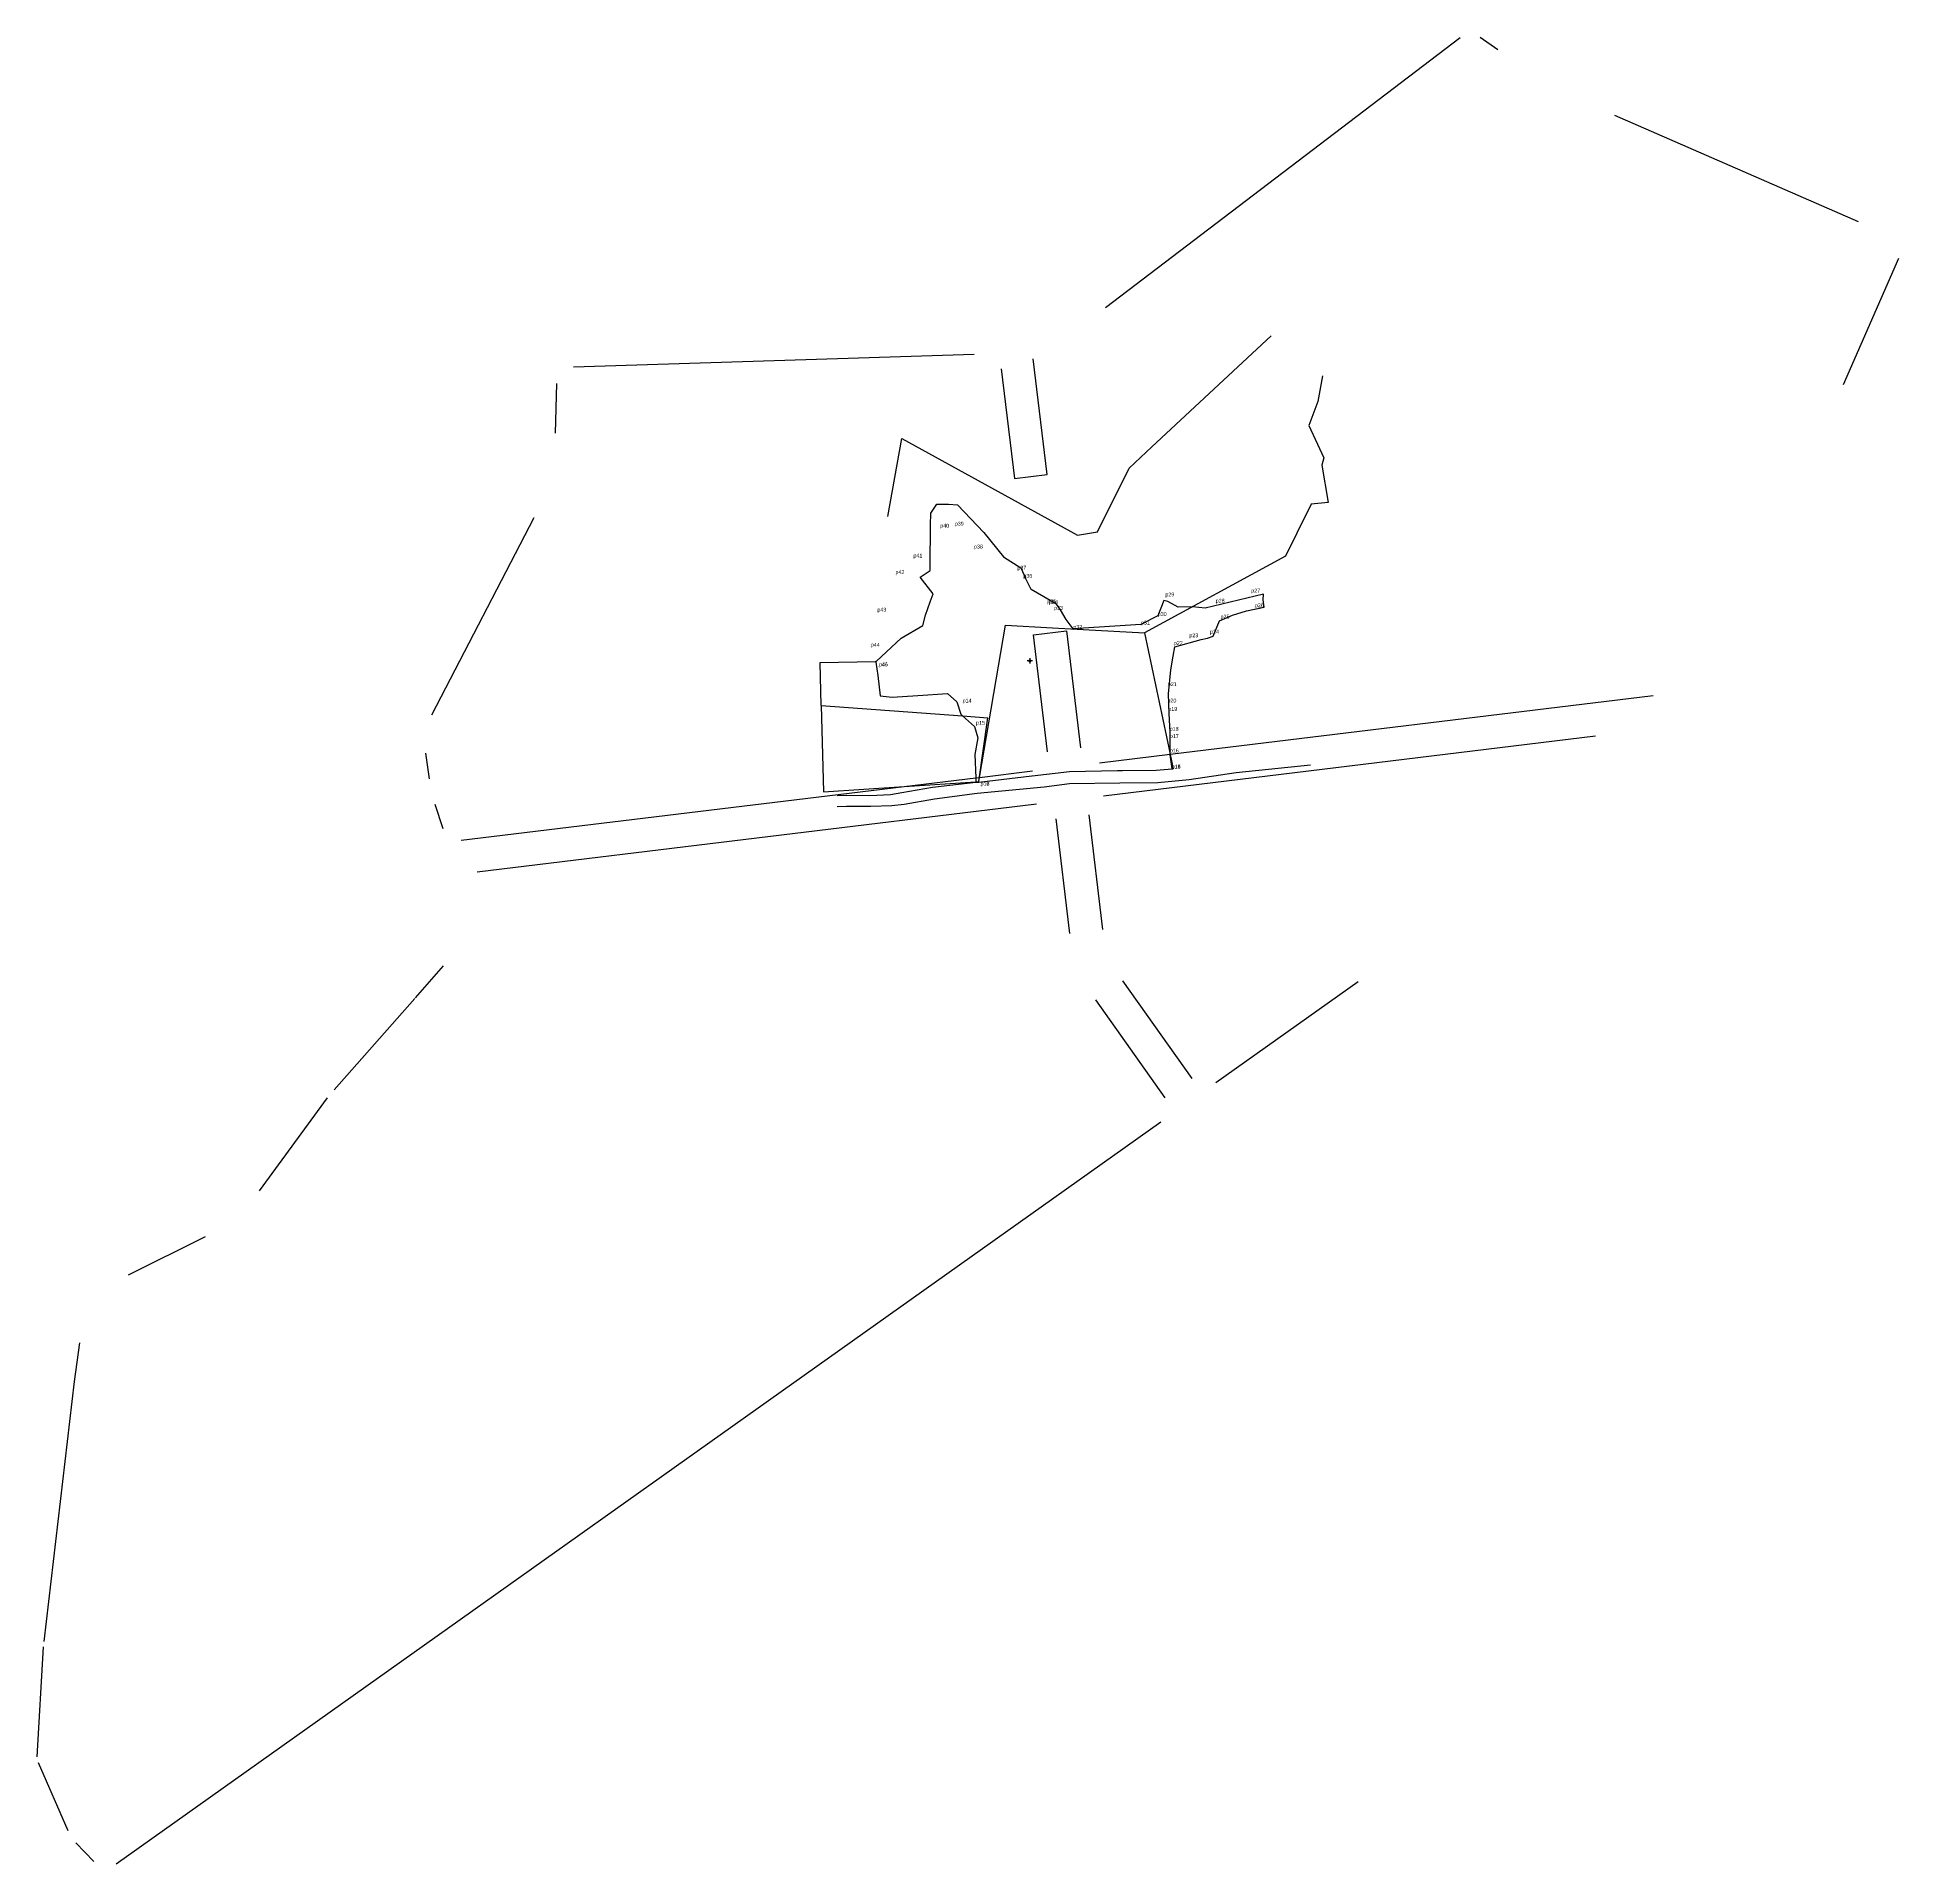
# Model space of a CAD drawing. Extents: x 550761 to 551995, y 1837066 to 1841088.
# Drawn here: x 551127 to 551995, y 1837066 to 1837918 of the extents above; entities that cross this region are included whole.
import ezdxf

# ---------------------------------------------------------------- set-up
doc = ezdxf.new("R2010")
doc.units = 0
for name, color, linetype in [('Level 10', 7, 'Continuous'), ('Level 11', 7, 'Continuous'), ('Level 12', 7, 'Continuous'), ('Level 20', 7, 'Continuous'), ('Level 23', 7, 'Continuous'), ('Level 30', 7, 'Continuous'), ('Level 31', 7, 'Continuous'), ('Level 34', 7, 'Continuous'), ('Level 7', 7, 'Continuous')]:
    doc.layers.add(name, color=color, linetype=linetype)

msp = doc.modelspace()

# ---------------------------------------------------------------- linework, layer by layer
at = {"layer": 'Level 10'}
for p, q in [((551492.55, 1837606.4), (551558.49, 1837601.48)), ((551558.49, 1837601.48), (551570.19, 1837600.61)), ((551558.49, 1837601.48), (551558.49, 1837601.48))]:
    msp.add_line(p, q, dxfattribs=at)
for points in [[(551523.57, 1837694.58), (551530.18, 1837730.94), (551575.08, 1837706.21), (551612.07, 1837685.83), (551621.4, 1837687.32), (551636.21, 1837717.11)], [(551492.55, 1837606.4), (551492.07, 1837626.38), (551517.83, 1837626.95), (551518.39, 1837626.96)], [(551492.55, 1837606.4), (551493.54, 1837566.03), (551531.24, 1837568.56), (551564.69, 1837570.8)], [(551564.69, 1837570.8), (551566.08, 1837570.9), (551566.11, 1837570.9), (551570.19, 1837600.61)]]:
    msp.add_lwpolyline(points, dxfattribs=at)
at = {"layer": 'Level 11'}
for p, q in [((551589.29, 1837627.21), (551588.67, 1837627.21)), ((551589.92, 1837627.83), (551589.29, 1837627.21)), ((551589.29, 1837627.21), (551589.92, 1837626.58)), ((551589.92, 1837628.46), (551589.92, 1837627.83)), ((551590.54, 1837627.21), (551589.92, 1837627.83)), ((551589.92, 1837626.58), (551590.54, 1837627.21)), ((551589.92, 1837626.58), (551589.92, 1837625.96)), ((551591.17, 1837627.21), (551590.54, 1837627.21))]:
    msp.add_line(p, q, dxfattribs=at)
msp.add_circle((551589.92, 1837627.21), 0.15, dxfattribs=at)
at = {"layer": 'Level 20'}
for p, q in [((551543.54, 1837690.51), (551543.62, 1837696.05)), ((551551.87, 1837700.36), (551556.14, 1837699.93)), ((551543.44, 1837684.16), (551543.48, 1837686.83)), ((551543.48, 1837686.83), (551543.54, 1837690.51)), ((551568.41, 1837687.03), (551577.56, 1837675.72))]:
    msp.add_line(p, q, dxfattribs=at)
for points in [[(551564.69, 1837570.8), (551564.7, 1837570.5), (551566.03, 1837570.65), (551590.78, 1837573.51), (551590.87, 1837573.52), (551608.39, 1837575.55), (551630.7, 1837576.06), (551633.04, 1837576.08), (551633.07, 1837576.08), (551648.87, 1837576.2), (551656.22, 1837576.74), (551655.38, 1837583.32), (551655.38, 1837583.43), (551655.38, 1837583.64), (551655.36, 1837593.68), (551654.81, 1837602.66), (551654.49, 1837611.83), (551655.67, 1837623.01), (551656.69, 1837629.38), (551657.43, 1837633.71), (551669.79, 1837637.12), (551672.82, 1837637.72), (551675.34, 1837638.62), (551678.4, 1837645.91), (551684.44, 1837648.45), (551690.96, 1837650.56), (551699.18, 1837652.19), (551698.73, 1837655.58), (551698.87, 1837658.27), (551671.68, 1837651.79), (551665.72, 1837652.31), (551659.11, 1837652.3), (551654.16, 1837654.84), (551652.37, 1837655.39), (551649.54, 1837648.16), (551641.69, 1837644.11), (551610.14, 1837642.08), (551606.77, 1837646.5), (551604.13, 1837651.04), (551602.25, 1837653.61), (551590.54, 1837660.54), (551587.84, 1837665.8)], [(551517.95, 1837626.55), (551518.97, 1837620.34), (551520.07, 1837610.93), (551525.64, 1837610.26), (551537.68, 1837610.96), (551551.42, 1837611.9), (551555.86, 1837608.05), (551557.63, 1837602.23), (551558.49, 1837601.48)], [(551558.49, 1837601.48), (551564.09, 1837596.59), (551565.65, 1837591.3), (551564.26, 1837583.41), (551564.63, 1837572.61), (551564.69, 1837570.8)]]:
    msp.add_lwpolyline(points, dxfattribs=at)
at = {"layer": 'Level 23'}
msp.add_line((551656.22, 1837576.74), (551656.78, 1837576.78), dxfattribs=at)
for points in [[(551500, 1837559.29), (551504.32, 1837559.39), (551515.75, 1837559.34), (551525.46, 1837559.63), (551531.25, 1837560.33), (551545.37, 1837562.75), (551565.25, 1837565.43), (551596.54, 1837568.4), (551608.33, 1837569.96), (551631.79, 1837570.19), (551649.51, 1837570.44), (551664.22, 1837571.8), (551686.06, 1837575.05), (551720.81, 1837578.72)], [(551500, 1837564.37), (551504.1, 1837564.44), (551515.21, 1837564.3), (551524.81, 1837564.89), (551530.12, 1837565.82), (551544.38, 1837568.2), (551564.7, 1837570.5)]]:
    msp.add_lwpolyline(points, dxfattribs=at)
at = {"layer": 'Level 30'}
for p, q in [((551625.23, 1837792.03), (551790.55, 1837917.97)), ((551800, 1837918.15), (551808.23, 1837912.36)), ((551862.67, 1837881.73), (551976.26, 1837832.14)), ((551969.51, 1837756.19), (551995.24, 1837815.13)), ((551368.62, 1837733.4), (551369.17, 1837756.6)), ((551310.9, 1837601.93), (551358.56, 1837694.05)), ((551655.38, 1837583.64), (551880.65, 1837610.99)), ((551624.29, 1837564.25), (551853.8, 1837592.12)), ((551307.87, 1837584.06), (551309.58, 1837572.09)), ((551622.42, 1837579.63), (551655.34, 1837583.63)), ((551655.34, 1837583.63), (551655.38, 1837583.64)), ((551655.34, 1837583.63), (551655.38, 1837583.43)), ((551655.38, 1837583.43), (551656.78, 1837576.78)), ((551531.24, 1837568.56), (551564.63, 1837572.61)), ((551564.63, 1837572.61), (551566.41, 1837572.83)), ((551566.03, 1837570.65), (551566.08, 1837570.9)), ((551566.08, 1837570.9), (551566.41, 1837572.83)), ((551566.41, 1837572.83), (551591.15, 1837575.84)), ((551324.53, 1837543.46), (551531.24, 1837568.56)), ((551312.32, 1837560.29), (551315.95, 1837548.96)), ((551332.09, 1837528.76), (551593.02, 1837560.45)), ((551601.92, 1837553.47), (551608.41, 1837500.02)), ((551617.31, 1837555.34), (551623.8, 1837501.89)), ((551303.26, 1837470), (551316.29, 1837484.95)), ((551633.07, 1837477.93), (551665.51, 1837432.26)), ((551676.67, 1837430.37), (551743.03, 1837477.51)), ((551265.24, 1837426.95), (551302.96, 1837469.67)), ((551620.44, 1837468.96), (551652.88, 1837423.28)), ((551230.49, 1837379.89), (551262.27, 1837423.27)), ((551163.56, 1837065.92), (551650.99, 1837412.13)), ((551169.42, 1837340.68), (551205.22, 1837358.57)), ((551126.78, 1837115.81), (551129.75, 1837167.11)), ((551127.25, 1837113.18), (551141.1, 1837081.39)), ((551144.84, 1837075.73), (551153.11, 1837066.95))]:
    msp.add_line(p, q, dxfattribs=at)
for points in [[(551376.92, 1837764.41), (551500.16, 1837768.26), (551563.87, 1837770.25)], [(551576.42, 1837763.43), (551582.63, 1837712.3), (551598.02, 1837714.17), (551591.48, 1837768.02)], [(551566.41, 1837572.83), (551578.52, 1837643.8), (551600.41, 1837642.58), (551643.41, 1837640.2), (551655.34, 1837583.63)], [(551598.12, 1837584.74), (551591.5, 1837639.29), (551606.89, 1837641.16), (551613.51, 1837586.61)], [(551129.96, 1837169.58), (551144.23, 1837290.91), (551146.71, 1837309.01)]]:
    msp.add_lwpolyline(points, dxfattribs=at)
at = {"layer": 'Level 31'}
for p, q in [((551556.14, 1837699.93), (551568.41, 1837687.03)), ((551517.95, 1837626.55), (551518.39, 1837626.96))]:
    msp.add_line(p, q, dxfattribs=at)
for points in [[(551543.62, 1837696.05), (551546.47, 1837700.28), (551551.87, 1837700.36)], [(551518.39, 1837626.96), (551529.86, 1837637.7), (551540.01, 1837643.66), (551541.16, 1837648.56), (551543.4, 1837654.73), (551544.73, 1837658.5), (551538.71, 1837666.28), (551543.31, 1837669.36), (551543.34, 1837677.71), (551543.44, 1837684.16)], [(551577.56, 1837675.72), (551585.73, 1837670.62), (551587.84, 1837665.8)]]:
    msp.add_lwpolyline(points, dxfattribs=at)
at = {"layer": 'Level 34'}
for points in [[(551702.37, 1837778.76), (551646.82, 1837727)], [(551726.32, 1837760.16), (551724.15, 1837748.19), (551720.01, 1837737.06)], [(551720.01, 1837737.06), (551727.05, 1837721.9)], [(551636.21, 1837717.11), (551646.82, 1837727)], [(551727.05, 1837721.9), (551726.06, 1837718.45)], [(551726.06, 1837718.45), (551729.01, 1837701.06)], [(551729.01, 1837701.06), (551721.05, 1837700.25), (551714.48, 1837686.77)], [(551714.48, 1837686.77), (551709.07, 1837676.06)], [(551709.07, 1837676.06), (551643.41, 1837640.2)]]:
    msp.add_lwpolyline(points, dxfattribs=at)
at = {"layer": 'Level 7'}
for p, q in [((551548.07, 1837689.32), (551548.07, 1837689.32)), ((551554.87, 1837690.27), (551554.87, 1837690.27)), ((551535.57, 1837675.4), (551535.57, 1837675.4)), ((551563.79, 1837679.6), (551563.79, 1837679.6)), ((551527.18, 1837667.69), (551527.18, 1837667.69)), ((551584.03, 1837669.72), (551584.03, 1837669.72)), ((551586.84, 1837665.95), (551586.84, 1837665.95)), ((551653.1, 1837657.24), (551653.1, 1837657.24)), ((551693.16, 1837659.03), (551693.16, 1837659.03)), ((551518.73, 1837650.15), (551518.73, 1837650.15)), ((551598.02, 1837654.09), (551598.02, 1837654.09)), ((551598.84, 1837653.71), (551598.84, 1837653.71)), ((551601.2, 1837650.98), (551601.2, 1837650.98)), ((551676.59, 1837654.33), (551676.59, 1837654.33)), ((551694.86, 1837652.19), (551694.86, 1837652.19)), ((551610.14, 1837642.08), (551610.14, 1837642.08)), ((551641.69, 1837644.11), (551641.69, 1837644.11)), ((551649.54, 1837648.16), (551649.54, 1837648.16)), ((551673.95, 1837639.85), (551673.95, 1837639.85)), ((551678.85, 1837646.9), (551678.85, 1837646.9)), ((551515.7, 1837633.77), (551515.7, 1837633.77)), ((551657.04, 1837634.58), (551657.04, 1837634.58)), ((551664.29, 1837638.19), (551664.29, 1837638.19)), ((551519.46, 1837624.67), (551519.46, 1837624.67)), ((551519.46, 1837624.6), (551519.46, 1837624.6)), ((551654.25, 1837615.41), (551654.25, 1837615.41)), ((551558.51, 1837607.72), (551558.51, 1837607.72)), ((551654.09, 1837607.76), (551654.09, 1837607.76)), ((551564.78, 1837597.37), (551564.78, 1837597.37)), ((551654.49, 1837603.83), (551654.49, 1837603.83)), ((551655.1, 1837594.56), (551655.1, 1837594.56)), ((551655.18, 1837591.2), (551655.18, 1837591.2)), ((551655.19, 1837584.46), (551655.19, 1837584.46)), ((551656.07, 1837576.95), (551656.07, 1837576.95)), ((551656.09, 1837576.94), (551656.09, 1837576.94)), ((551566.87, 1837568.95), (551566.87, 1837568.95)), ((551566.88, 1837568.93), (551566.88, 1837568.93))]:
    msp.add_line(p, q, dxfattribs=at)

# ---------------------------------------------------------------- texts
at = {"layer": 'Level 12'}
for s, p in [('p39', (551554.87, 1837690.26)), ('p40', (551548.07, 1837689.32)), ('p41', (551535.57, 1837675.4)), ('p38', (551563.79, 1837679.6)), ('p42', (551527.18, 1837667.69)), ('p37', (551584.03, 1837669.72)), ('p36', (551586.84, 1837665.95)), ('p29', (551653.1, 1837657.24)), ('p27', (551693.16, 1837659.03)), ('p43', (551518.73, 1837650.15)), ('p35', (551598.02, 1837654.09)), ('p34', (551598.84, 1837653.72)), ('p33', (551601.2, 1837650.98)), ('p30', (551649.54, 1837648.16)), ('p28', (551676.59, 1837654.33)), ('p25', (551678.85, 1837646.9)), ('p26', (551694.86, 1837652.19)), ('p32', (551610.14, 1837642.08)), ('p31', (551641.69, 1837644.11)), ('p23', (551664.29, 1837638.19)), ('p24', (551673.95, 1837639.86)), ('p44', (551515.7, 1837633.78)), ('p22', (551657.04, 1837634.58)), ('p46', (551519.46, 1837624.67)), ('p45', (551519.46, 1837624.6)), ('p21', (551654.25, 1837615.41)), ('p14', (551558.51, 1837607.72)), ('p20', (551654.09, 1837607.76)), ('p19', (551654.49, 1837603.83)), ('p15', (551564.78, 1837597.36)), ('p18', (551655.1, 1837594.56)), ('p17', (551655.18, 1837591.2)), ('p16', (551655.19, 1837584.46)), ('p16', (551566.87, 1837568.95)), ('p17', (551566.88, 1837568.93)), ('p14', (551656.07, 1837576.94)), ('p15', (551656.08, 1837576.94))]:
    msp.add_text(s, height=1.8, dxfattribs=at).set_placement(p)

doc.saveas('drawing.dxf')
